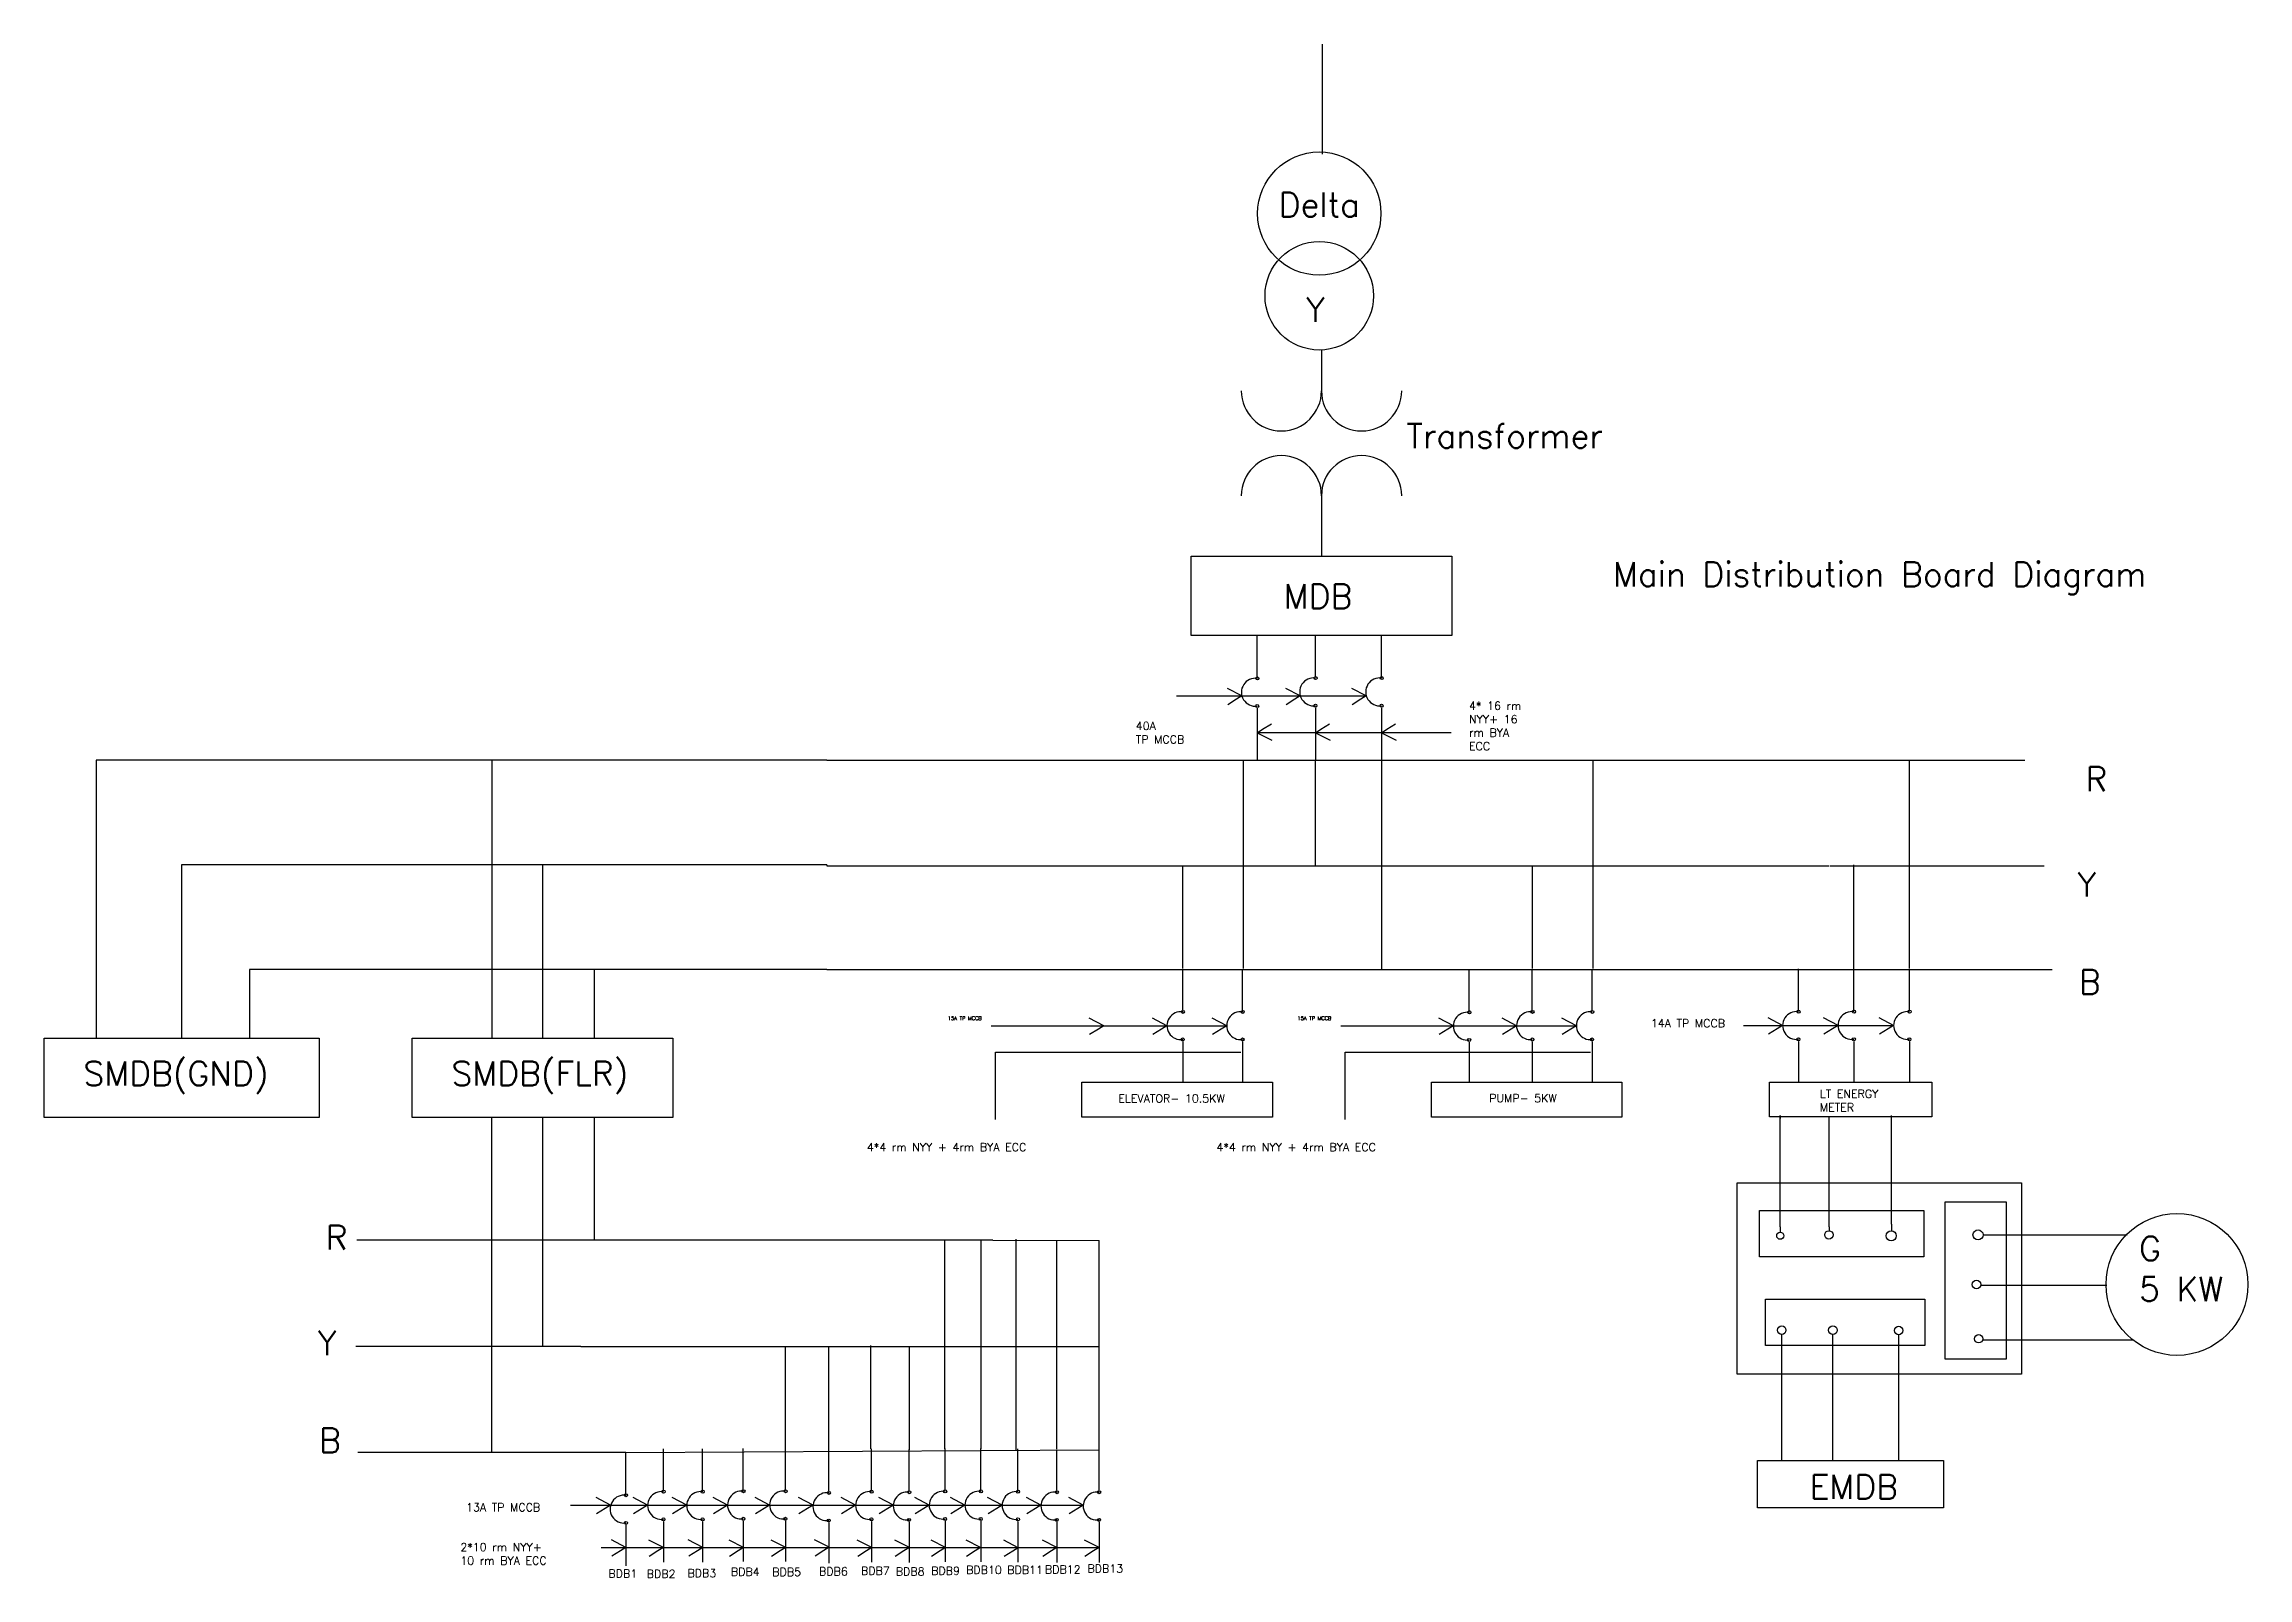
# Model space of a CAD drawing. Header units: inches. Extents: x -5358 to 9574, y -9596 to -60.
# Drawn here: x -5358 to 1182, y -7354 to -2802 of the extents above; entities that cross this region are included whole.
import ezdxf

# ---------------------------------------------------------------- set-up
doc = ezdxf.new("R2010")
doc.units = ezdxf.units.IN
doc.header["$LTSCALE"] = 20
doc.header["$MEASUREMENT"] = 0
doc.layers.add('Switchboard', color=131, linetype='Continuous')
doc.styles.get("Standard").update_dxf_attribs({"font": 'simplex.shx', "height": 6})

msp = doc.modelspace()

# ---------------------------------------------------------------- texts
at = {"layer": 'Switchboard', "attachment_point": 1}
for s, insert, char_height, width in [('Delta', (-1693.6, -3242.7), 72, 366), ('Y', (-1612, -3554.5), 72, 366), ('Transformer', (-1315, -3929), 72, 366), ('Main Distribution Board Diagram', (-701.6, -4339.4), 72, 1880.345), ('\\PMDB', (-1678.7, -4284.8), 72, 366), ('4* 16 rm NYY+ 16 rm BYA ECC', (-1129.1, -4753.4), 24, 202.5), ('40A \\PTP MCCB', (-2118.1, -4813.4), 24, 466), ('R', (700.4, -4946.9), 72, 476), ('Y', (676.9, -5259.9), 72, 218.5), ('B', (680.7, -5549), 72, 174.5), ('15A TP MCCB', (-2675.5, -5687.2), 10.927, 870.49), ('15A TP MCCB', (-1638, -5687.2), 10.927, 870.49), ('14A TP MCCB', (-589.4, -5695.8), 24, 333), ('\\PSMDB(GND)', (-5240.8, -5700.7), 72, 366), ('\\PSMDB(FLR)', (-4148.5, -5700.7), 72, 366), ('ELEVATOR- 10.5KW', (-2169.7, -5919), 24, 372.001), ('PUMP- 5KW', (-1069.3, -5918.3), 24, 239.919), ('LT ENERGY METER', (-88.1, -5905.1), 24, 239), ('4*4 rm NYY + 4rm BYA ECC', (-2916.1, -6063.4), 24, 626.5), ('4*4 rm NYY + 4rm BYA ECC', (-1878.6, -6063.4), 24, 626.5), ('R', (-4522, -6307.4), 72, 476), ('G\\P5 KW', (859.6, -6340.1), 72, 366), ('Y', (-4545.5, -6620.4), 72, 218.5), ('B', (-4541.6, -6909.5), 72, 174.5), ('EMDB', (-118.1, -7047.4), 72, 480.5), ('13A TP MCCB', (-4105.5, -7132.2), 24, 384), ('2*10 rm NYY+ 10 rm BYA ECC', (-4122.5, -7250.4), 24, 315), ('BDB4', (-3319.5, -7323.3), 24, 87.5), ('BDB5', (-3196.7, -7324.1), 24, 87.5), ('BDB6', (-3057.9, -7322.2), 24, 87.5), ('BDB7', (-2933.4, -7320.7), 24, 87.5), ('BDB8', (-2830.2, -7322.6), 24, 87.5), ('BDB9', (-2725.2, -7320.6), 24, 87.5), ('BDB10', (-2621.4, -7317.9), 24, 87.5), ('BDB11', (-2499.4, -7317.8), 24, 87.5), ('BDB12', (-2387.6, -7316.6), 24, 87.5), ('BDB13', (-2261.4, -7314), 24, 87.5), ('BDB1', (-3683, -7328.9), 24, 87.5), ('BDB2', (-3569.2, -7329.7), 24, 87.5), ('BDB3', (-3448.4, -7327.7), 24, 87.5)]:
    msp.add_mtext(s, dxfattribs=dict(at, insert=insert, char_height=char_height, width=width))

# ---------------------------------------------------------------- blocks, each defined once
blk = doc.blocks.new('arc')
at = {"layer": 'Switchboard'}
for p, q in [((0, -122), (0, 0)), ((0, -215.5), (0, -336))]:
    blk.add_line(p, q, dxfattribs=at)
for centre in [(0.5, -127), (0, -209)]:
    blk.add_circle(centre, 4.5, dxfattribs=at)
blk.add_arc((-5.5, -168), 41.4, 81.65611, 277.64519, dxfattribs=at)
blk = doc.blocks.new('TICK')
at = {"layer": 'Switchboard'}
for p, q in [((0, 0), (-43.1, 22.5)), ((-16.1, -10), (-41.9, -26.1))]:
    blk.add_line(p, q, dxfattribs=at)
blk = doc.blocks.new('TICK2')
at = {"layer": 'Switchboard'}
blk.add_line((0, 0), (-16.1, -10), dxfattribs=at)
blk.add_blockref('TICK', (0, 0), dxfattribs=at)

# ---------------------------------------------------------------- linework, layer by layer
at = {"layer": 'Switchboard'}
for p, q in [((-1564.9, -2802), (-1564.9, -3129)), ((-1566.9, -3709), (-1566.9, -3830.9)), ((-1566.9, -4142.3), (-1566.9, -4321.4)), ((-1997.1, -4736.4), (-1433.9, -4736.4)), ((-1181.6, -4845.4), (-1757.6, -4845.4)), ((-1757.6, -4889.4), (-1757.6, -4926.9)), ((-1584.6, -4891.4), (-1584.6, -4926.9)), ((-1388.6, -4890.4), (-1388.6, -4926.9)), ((-4029, -4926.9), (-5202.8, -4926.9)), ((-5202.8, -4926.9), (-5202.8, -5751.9)), ((-3035.1, -4926.9), (-4029, -4926.9)), ((-4029, -4926.9), (-4029, -5751.9)), ((-3035.1, -4926.9), (-111.1, -4926.9)), ((-1798.1, -5544.9), (-1798.1, -4928.9)), ((-1585.6, -4927.4), (-1585.6, -5238.4)), ((-1388.6, -4924.9), (-1388.6, -5547.4)), ((-760.6, -5544.9), (-760.6, -4928.9)), ((-118.6, -4927.4), (520.4, -4927.4)), ((178.4, -5543.9), (178.4, -4929.9)), ((-3878.6, -5237.6), (-4949.5, -5237.6)), ((-4949.5, -5237.6), (-4949.5, -5751.9)), ((-3035.1, -5237.6), (-3878.6, -5237.6)), ((-3878.6, -5237.6), (-3878.6, -5751.9)), ((-3035.1, -5237.6), (-3035.1, -5240.9)), ((-3035.1, -5240.9), (-61.1, -5240.9)), ((-1978.6, -5545.4), (-1978.6, -5241.4)), ((-941.1, -5545.4), (-941.1, -5241.4)), ((-58.1, -5240.4), (577.9, -5240.4)), ((12.4, -5545.4), (12.4, -5237.9)), ((-3725.5, -5548.4), (-4747.7, -5548.4)), ((-4747.7, -5548.4), (-4747.7, -5751.9)), ((-3035.1, -5548.4), (-3725.5, -5548.4)), ((-3725.5, -5548.4), (-3725.5, -5751.9)), ((-3035.1, -5548.4), (-45.1, -5548.4)), ((-44.1, -5547.9), (601.9, -5547.9)), ((-2547.1, -5714.9), (-1848.1, -5714.9)), ((-1509.6, -5714.9), (-810.6, -5714.9)), ((-314.1, -5714.4), (131, -5714.4)), ((-2534.1, -5992.9), (-2534.1, -5793.9)), ((-2534.1, -5793.9), (-1806.1, -5793.9)), ((-1496.6, -5992.9), (-1496.6, -5793.9)), ((-1496.6, -5793.9), (-768.6, -5793.9)), ((-4029, -6981.4), (-4029, -5987.4)), ((-3878.6, -5987.4), (-3878.6, -6666.9)), ((-3725.5, -5987.4), (-3725.5, -6351.9)), ((-205.6, -6311.9), (-205.6, -5981.9)), ((-205.6, -5981.9), (-205.6, -5989.9)), ((-60.1, -6311.9), (-60.1, -5984.4)), ((124.9, -6303.9), (124.9, -5981.9)), ((-205.6, -6311.9), (-205.6, -6327.9)), ((-60.1, -6311.9), (-60.1, -6323.4)), ((124.9, -6303.9), (124.9, -6323.4)), ((396.4, -6335.9), (824.4, -6335.9)), ((-3686, -6351.9), (-4430, -6351.9)), ((-2542, -6351.9), (-3686, -6351.9)), ((-2685, -6970.9), (-2685, -6351.9)), ((-2577, -6970.9), (-2577, -6351.9)), ((-2542, -6351.9), (-2226.5, -6352.4)), ((-2473, -6973.9), (-2473, -6348.4)), ((-2352.5, -6970.4), (-2352.5, -6351.9)), ((-2226.5, -6973.9), (-2226.5, -6352.4)), ((389.6, -6485.4), (763.9, -6485.4)), ((-3765, -6666.9), (-4433, -6666.9)), ((-3765, -6666.9), (-2226.5, -6666.9)), ((-3157, -6976.4), (-3157, -6669.9)), ((-3029, -6973.4), (-3029, -6666.9)), ((-2904.5, -6970.4), (-2904.5, -6663.9)), ((-2789, -6973.4), (-2789, -6666.9)), ((-201.6, -6630.9), (-201.6, -7002.9)), ((-49.6, -7005.4), (-49.6, -6631.4)), ((146.4, -7005.4), (146.4, -6631.9)), ((395.5, -6646.9), (841.9, -6646.9)), ((-3631, -6981.4), (-4427, -6981.4)), ((-3631, -6981.4), (-2226.5, -6973.9)), ((-3795, -7137.9), (-2273.9, -7137.9)), ((-3704.5, -7263.9), (-2224.5, -7263.9))]:
    msp.add_line(p, q, dxfattribs=at)
for points in [[(-1804.8, -3830.9, 1), (-1566.9, -3830.9, 1), (-1328.9, -3830.9)], [(-1328.9, -4142.3, 1), (-1566.9, -4142.3, 1), (-1804.8, -4142.3)]]:
    msp.add_lwpolyline(points, format="xyb", dxfattribs=at)
for points in [[(-1953.6, -4321.4), (-1180.1, -4321.4), (-1180.1, -4556.9), (-1953.6, -4556.9)], [(-5357.7, -5751.9), (-4541.2, -5751.9), (-4541.2, -5987.4), (-5357.7, -5987.4)], [(-4265.4, -5751.9), (-3491.9, -5751.9), (-3491.9, -5987.4), (-4265.4, -5987.4)], [(-2277.6, -5882.9), (-1712.6, -5882.9), (-1712.6, -5986.4), (-2277.6, -5986.4)], [(-1240.1, -5882.9), (-675.1, -5882.9), (-675.1, -5986.4), (-1240.1, -5986.4)], [(-237.6, -5882.4), (243.9, -5882.4), (243.9, -5985.4), (-237.6, -5985.4)], [(-333.1, -6181.4), (510.4, -6181.4), (510.4, -6748.9), (-333.1, -6748.9)], [(-267.1, -6263.4), (220.9, -6263.4), (220.9, -6400.4), (-267.1, -6400.4)], [(284.4, -6237.4), (464.9, -6237.4), (464.9, -6704.9), (284.4, -6704.9)], [(-249.6, -6526.9), (223.4, -6526.9), (223.4, -6663.9), (-249.6, -6663.9)], [(-273.1, -7005.4), (278.9, -7005.4), (278.9, -7145.4), (-273.1, -7145.4)]]:
    msp.add_lwpolyline(points, close=True, dxfattribs=at)
for centre, radius in [((-1573.4, -3305), 183), ((-1573.4, -3549), 161), ((971.9, -6482.9), 210.5), ((-205.6, -6338.4), 10.5), ((-61.1, -6335.9), 12.5), ((123.9, -6338.4), 15), ((381.4, -6335.9), 15), ((376.9, -6482.9), 13), ((-49.1, -6618.4), 13), ((-201.1, -6618.4), 12.5), ((145.9, -6619.4), 12.5), ((383.4, -6643.9), 12.5)]:
    msp.add_circle(centre, radius, dxfattribs=at)

# ---------------------------------------------------------------- block references
for name, p in [('arc', (-1757.6, -4557.4)), ('arc', (-1584.7, -4556.4)), ('arc', (-1388.7, -4556.4)), ('TICK2', (-1803, -4736.4)), ('TICK2', (-1629.9, -4736.4)), ('TICK2', (-1433.9, -4736.4)), ('arc', (-1978.7, -5546.9)), ('arc', (-1801.2, -5546.9)), ('arc', (-1128.6, -5548.4)), ('arc', (-941.2, -5546.9)), ('arc', (-763.7, -5546.9)), ('arc', (-151.6, -5546.4)), ('arc', (12.9, -5546.4)), ('arc', (177.9, -5546.4)), ('TICK2', (-2213, -5714.9)), ('TICK2', (-2025.6, -5714.9)), ('TICK2', (-1848.1, -5714.9)), ('TICK2', (-1175.5, -5714.9)), ('TICK2', (-988.1, -5714.9)), ('TICK2', (-810.6, -5714.9)), ('TICK2', (-198.5, -5714.4)), ('TICK2', (-34, -5714.4)), ('TICK2', (131, -5714.4)), ('arc', (-3631, -6981.4)), ('arc', (-3519.6, -6970.9)), ('arc', (-3403.6, -6970.9)), ('arc', (-3282.6, -6969.4)), ('arc', (-3157.6, -6969.4)), ('arc', (-3029.1, -6974.4)), ('arc', (-2902.6, -6970.9)), ('arc', (-2790.6, -6972.4)), ('arc', (-2684.1, -6969.9)), ('arc', (-2578.1, -6969.9)), ('arc', (-2467.6, -6970.9)), ('arc', (-2352.6, -6972.4)), ('arc', (-2227.1, -6972.4)), ('TICK2', (-3676.3, -7137.9)), ('TICK2', (-3566.5, -7137.9)), ('TICK2', (-3450.5, -7137.9)), ('TICK2', (-3329.5, -7137.9)), ('TICK2', (-3204.5, -7137.9)), ('TICK2', (-3075.8, -7137.9)), ('TICK2', (-2949.5, -7137.9)), ('TICK2', (-2837.4, -7137.9)), ('TICK2', (-2731, -7137.9)), ('TICK2', (-2625, -7137.9)), ('TICK2', (-2514.5, -7137.9)), ('TICK2', (-2399.4, -7137.9)), ('TICK2', (-2273.9, -7137.9)), ('TICK2', (-3631, -7263.4)), ('TICK2', (-3519.9, -7263.7)), ('TICK2', (-3402.9, -7263.2)), ('TICK2', (-3281.9, -7263.7)), ('TICK2', (-3156.9, -7263.7)), ('TICK2', (-3027.9, -7262.7)), ('TICK2', (-2901.4, -7263.7)), ('TICK2', (-2789.9, -7263.7)), ('TICK2', (-2682.4, -7263.7)), ('TICK2', (-2578.4, -7263.7)), ('TICK2', (-2466.9, -7264.2)), ('TICK2', (-2351.9, -7263.7)), ('TICK2', (-2226.9, -7263.7))]:
    msp.add_blockref(name, p, dxfattribs=at)
at = {"layer": 'Switchboard', "rotation": 180}
for p in [(-1757.6, -4845.4), (-1584.7, -4845.4), (-1388.7, -4845.4)]:
    msp.add_blockref('TICK2', p, dxfattribs=at)

msp.set_redraw_order([(e.dxf.handle, doc.entitydb.next_handle()) for e in msp.query("TEXT MTEXT ATTDEF DIMENSION ARC_DIMENSION")])  # texts and dimensions are drawn at this point

doc.saveas('drawing.dxf')
